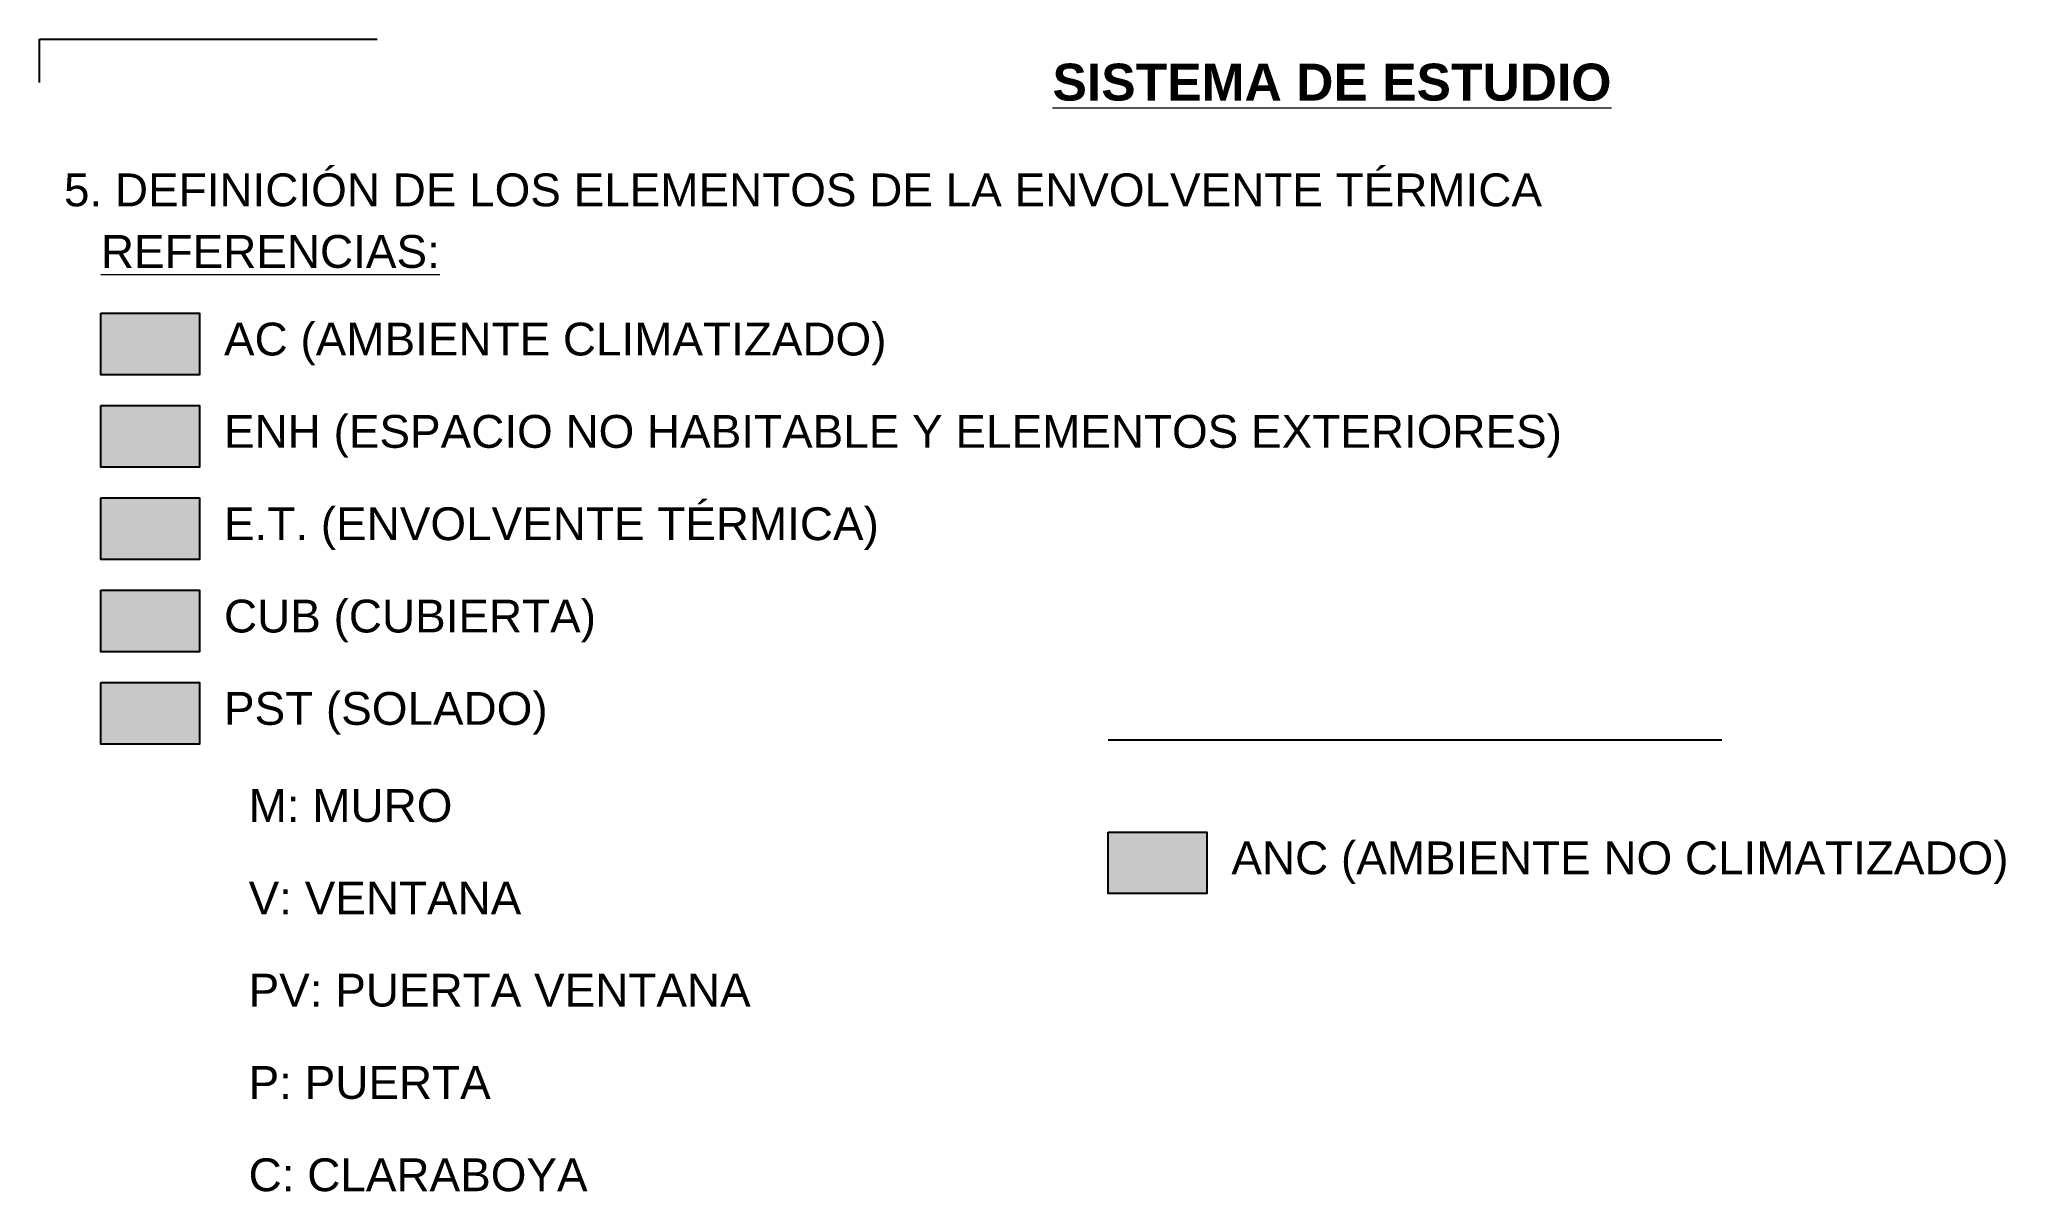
# Model space of a CAD drawing. Header units: millimetres. Extents: x 2761 to 3221, y 1635 to 1962.
# Drawn here: x 3009.18 to 3025.16, y 1900.13 to 1909.49 of the extents above; entities that cross this region are included whole.
import ezdxf

# ---------------------------------------------------------------- set-up
doc = ezdxf.new("R2010")
doc.units = ezdxf.units.MM
for name, color, linetype, lineweight, true_color in [('Ambientes Climatizados', 7, 'Continuous', 15, 0x9fc5e8), ('Ambientes No climatizados', 7, 'Continuous', 15, 0x93c47d), ('Cubiertas de la envolvente térmica', 7, 'Continuous', 15, 0xe69138), ('Espacios No Habitables', 7, 'Continuous', 15, 0xb4a7d6)]:
    doc.layers.add(name, color=color, linetype=linetype, lineweight=lineweight, true_color=true_color)
for name, color, linetype, lineweight in [('Muros de la envolvente térmica', 5, 'Continuous', 15), ('Solados de la envolvente térmica', 2, 'Continuous', 15), ('Textos', 3, 'Continuous', 9)]:
    doc.layers.add(name, color=color, linetype=linetype, lineweight=lineweight)
doc.layers.add('No View', color=70, linetype='Continuous', plot=False)
doc.styles.get("Standard").update_dxf_attribs({"font": 'arial.ttf'})

msp = doc.modelspace()

# ---------------------------------------------------------------- texts
at = {"layer": 'Textos', "color": 7, "width": 13.77599}
for s, insert, char_height, attachment_point in [('{\\fArial|b1|i0|c0|p34;\\LSISTEMA DE ESTUDIO}', (3019.684, 1909.141), 0.3, 5), ('5. DEFINICIÓN DE LOS ELEMENTOS DE LA ENVOLVENTE TÉRMICA', (3009.384, 1908.266), 0.2667, 4), ('{\\LREFERENCIAS:}', (3009.684, 1907.766), 0.2667, 4), ('AC (AMBIENTE CLIMATIZADO)', (3010.684, 1907.016), 0.2667, 4), ('ENH (ESPACIO NO HABITABLE Y ELEMENTOS EXTERIORES)', (3010.684, 1906.266), 0.2667, 4), ('E.T. (ENVOLVENTE TÉRMICA)', (3010.684, 1905.516), 0.2667, 4), ('CUB (CUBIERTA)', (3010.684, 1904.766), 0.2667, 4), ('PST (SOLADO)', (3010.684, 1904.016), 0.2667, 4), ('M: MURO', (3010.884, 1903.266), 0.2667, 4), ('ANC (AMBIENTE NO CLIMATIZADO)', (3018.867, 1902.802), 0.2667, 4), ('V: VENTANA', (3010.884, 1902.516), 0.2667, 4), ('PV: PUERTA VENTANA', (3010.884, 1901.766), 0.2667, 4), ('P: PUERTA', (3010.884, 1901.016), 0.2667, 4), ('C: CLARABOYA', (3010.884, 1900.266), 0.2667, 4)]:
    msp.add_mtext(s, dxfattribs=dict(at, insert=insert, char_height=char_height, attachment_point=attachment_point))

# ---------------------------------------------------------------- hatches: boundary and pattern name
at = {"layer": 'Ambientes Climatizados'}
h = msp.add_hatch(color=256, dxfattribs=at)
h.dxf.hatch_style = 1
h.paths.add_polyline_path([(3010.484, 1907.266), (3009.684, 1907.266), (3009.684, 1906.766), (3010.484, 1906.766)])
at = {"layer": 'Ambientes No climatizados'}
h = msp.add_hatch(color=256, dxfattribs=at)
h.dxf.hatch_style = 1
h.paths.add_polyline_path([(3018.667, 1902.552), (3018.667, 1903.052), (3017.867, 1903.052), (3017.867, 1902.552)])
at = {"layer": 'Cubiertas de la envolvente térmica', "lineweight": 20, "transparency": 33554559}
h = msp.add_hatch(color=256, dxfattribs=at)
h.dxf.hatch_style = 1
h.paths.add_polyline_path([(3010.484, 1905.016), (3009.684, 1905.016), (3009.684, 1904.516), (3010.484, 1904.516)])
at = {"layer": 'Espacios No Habitables', "transparency": 33554559}
h = msp.add_hatch(color=256, dxfattribs=at)
h.dxf.hatch_style = 1
h.paths.add_polyline_path([(3010.484, 1906.516), (3009.684, 1906.516), (3009.684, 1906.016), (3010.484, 1906.016)])
at = {"layer": 'Muros de la envolvente térmica'}
h = msp.add_hatch(color=256, dxfattribs=at)
h.dxf.hatch_style = 1
h.paths.add_polyline_path([(3010.484, 1905.766), (3009.684, 1905.766), (3009.684, 1905.266), (3010.484, 1905.266)])
at = {"layer": 'Solados de la envolvente térmica', "lineweight": 20, "transparency": 33554559}
h = msp.add_hatch(color=256, dxfattribs=at)
h.dxf.hatch_style = 1
h.paths.add_polyline_path([(3010.484, 1904.266), (3009.684, 1904.266), (3009.684, 1903.766), (3010.484, 1903.766)])

# ---------------------------------------------------------------- linework, layer by layer
at = {"layer": 'No View'}
for p, q in [((3009.184, 1909.141), (3009.184, 1909.491)), ((3009.184, 1909.491), (3011.929, 1909.491)), ((3017.867, 1903.802), (3022.852, 1903.802))]:
    msp.add_line(p, q, dxfattribs=at)
for points in [[(3009.684, 1907.266), (3010.484, 1907.266), (3010.484, 1906.766), (3009.684, 1906.766)], [(3009.684, 1906.516), (3010.484, 1906.516), (3010.484, 1906.016), (3009.684, 1906.016)], [(3009.684, 1905.766), (3010.484, 1905.766), (3010.484, 1905.266), (3009.684, 1905.266)], [(3009.684, 1905.016), (3010.484, 1905.016), (3010.484, 1904.516), (3009.684, 1904.516)], [(3009.684, 1904.266), (3010.484, 1904.266), (3010.484, 1903.766), (3009.684, 1903.766)], [(3017.867, 1903.052), (3018.667, 1903.052), (3018.667, 1902.552), (3017.867, 1902.552)]]:
    msp.add_lwpolyline(points, close=True, dxfattribs=at)

msp.set_redraw_order([(e.dxf.handle, doc.entitydb.next_handle()) for e in msp.query("TEXT MTEXT ATTDEF DIMENSION ARC_DIMENSION")])  # texts and dimensions are drawn at this point

doc.saveas('drawing.dxf')
